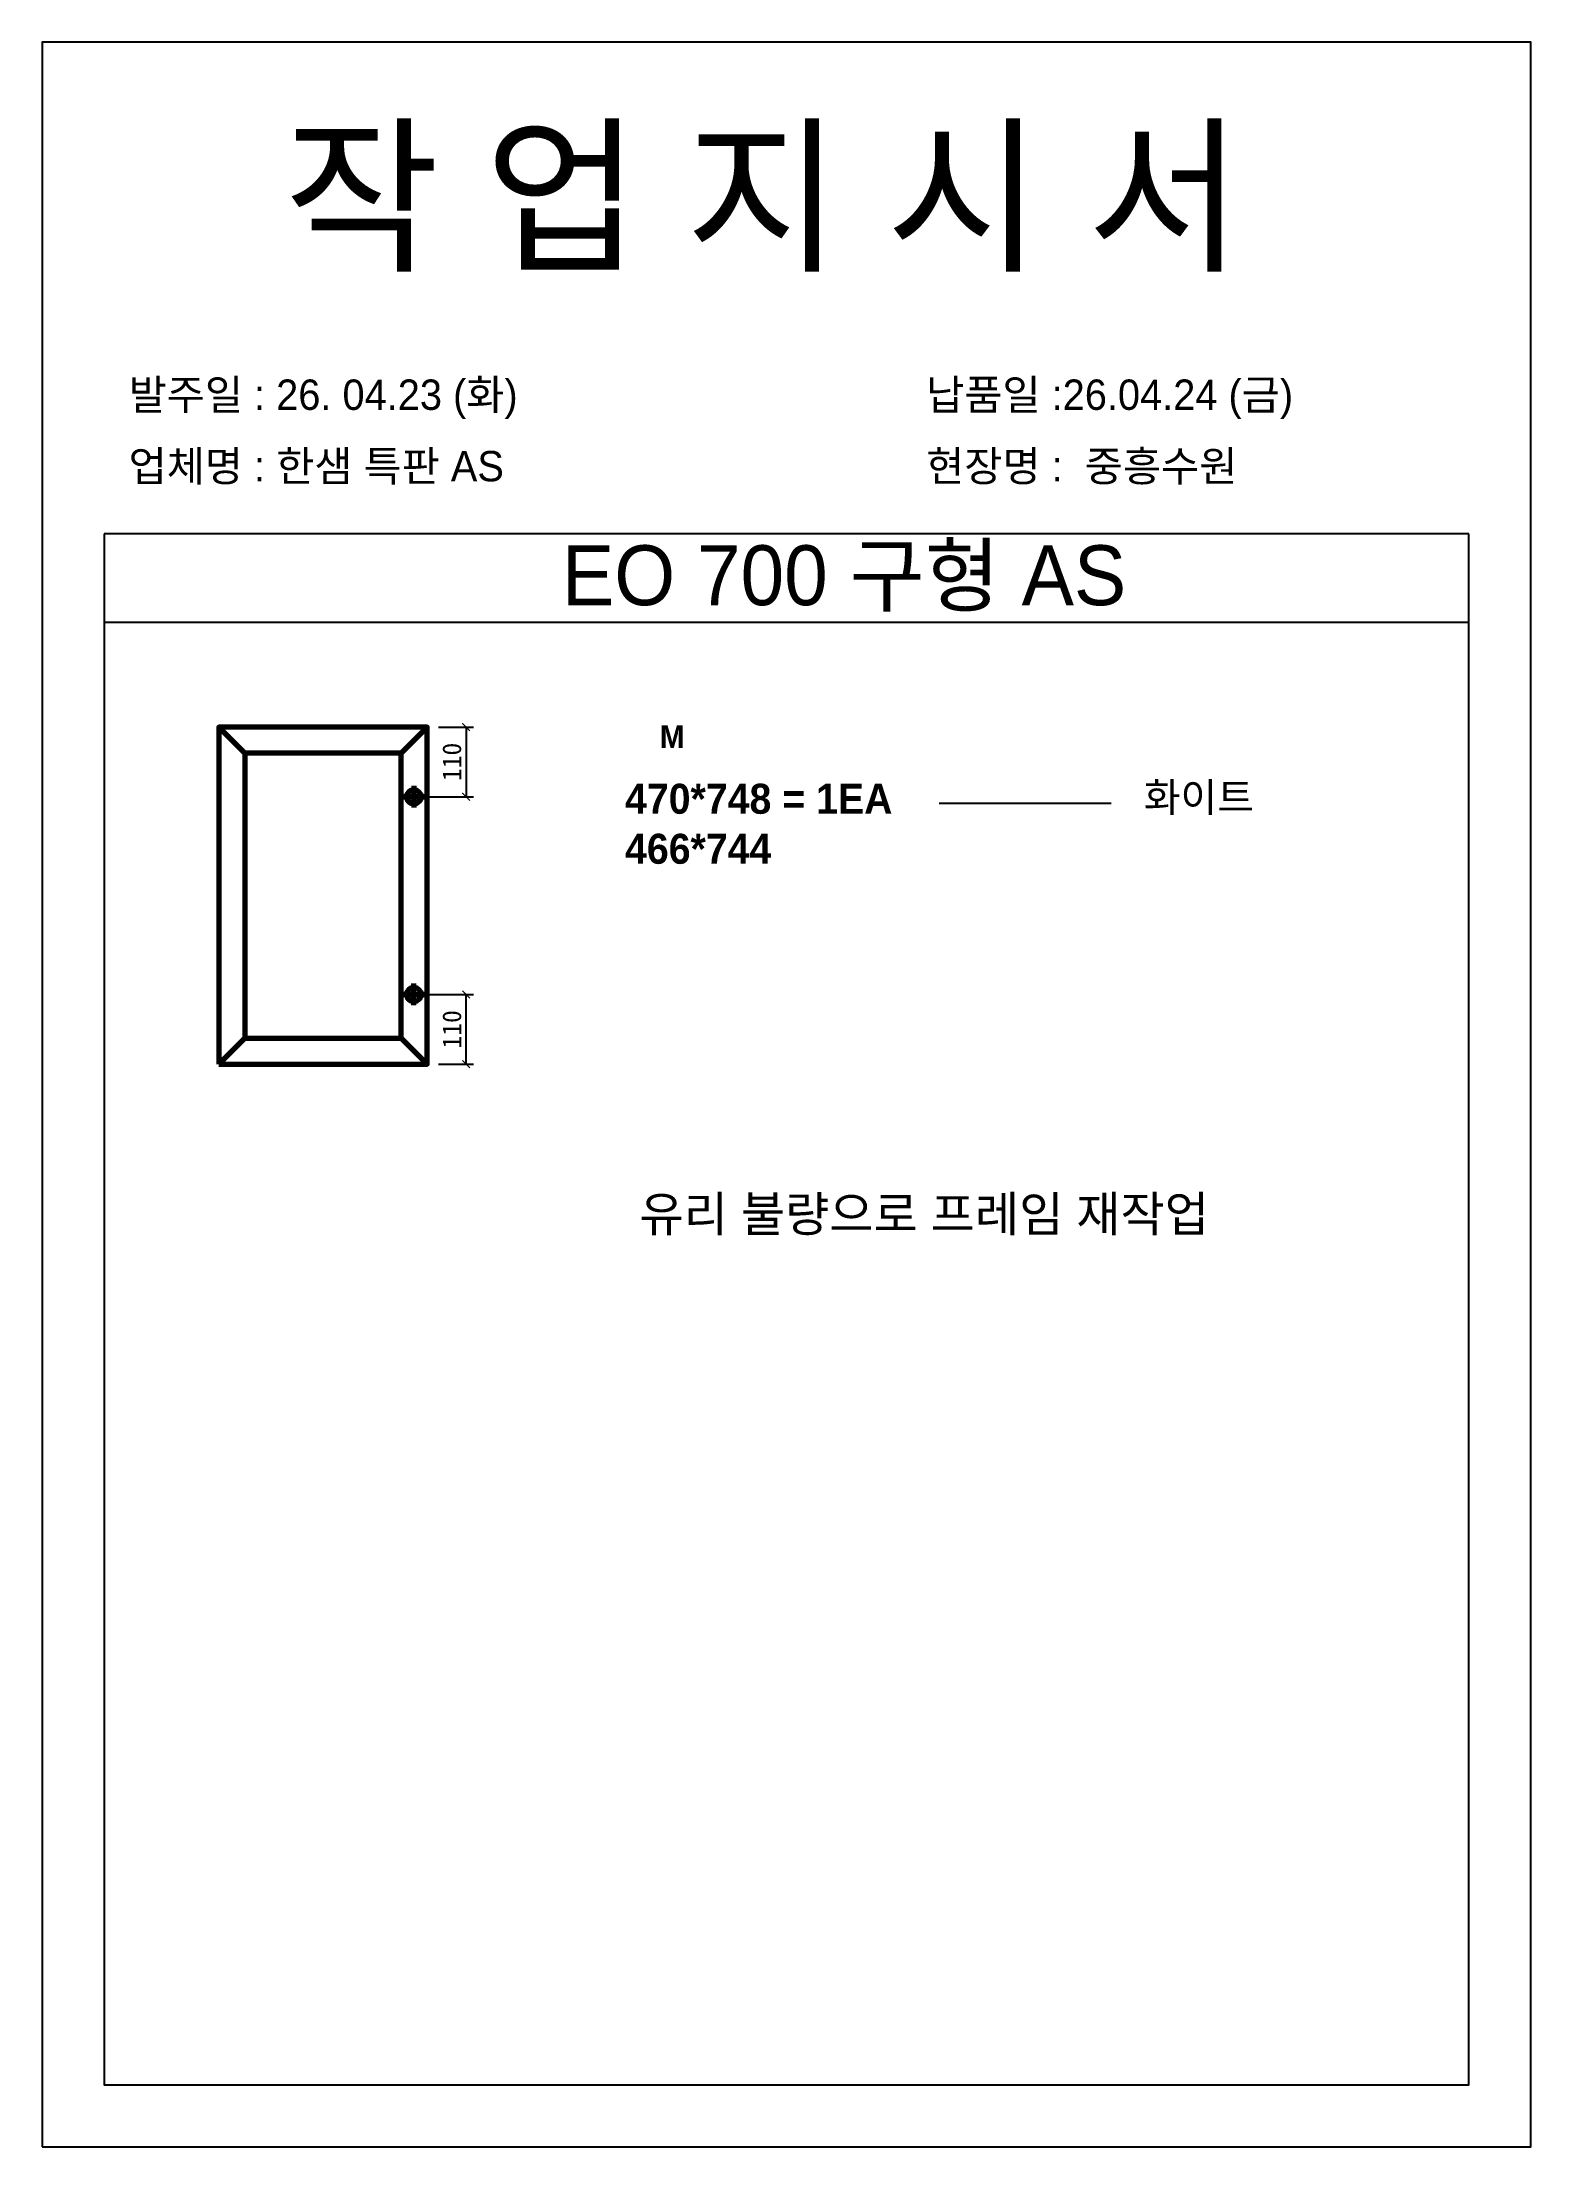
# Model space of a CAD drawing. Header units: millimetres. Extents: x -44117 to 256353, y -2095463 to 65325.
# Drawn here: x 113344 to 115324, y -895262 to -892461 of the extents above; entities that cross this region are included whole.
import ezdxf

# ---------------------------------------------------------------- set-up
doc = ezdxf.new("R2010")
doc.units = ezdxf.units.MM
doc.header["$LTSCALE"] = 10
doc.layers.add('Layer1', color=7, linetype='Continuous', lineweight=70)
doc.styles.add('MtX_Gulim', font='')
doc.styles.get('MtX_Gulim').set_extended_font_data('Gulim', bold=True)
doc.dimstyles.new('ISO-25', dxfattribs={"dimtxt": 2.5, "dimasz": 2.5, "dimexe": 1, "dimexo": 1, "dimtad": 1, "dimtxsty": 'Standard', "dimblk": 'ARCHTICK', "dimcen": 2.5, "dimadec": 0, "dimazin": 0, "dimtfac": 1, "dimtmove": 0, "dimatfit": 3, "dimfxl": 0, "dimarcsym": 0})

msp = doc.modelspace()

# ---------------------------------------------------------------- texts
at = {"linetype": 'Continuous', "style": 'MtX_Gulim'}
msp.add_text('M', height=30.31593, dxfattribs=at).set_placement((114165.50556, -893400.31679))
at = {"attachment_point": 1}
for s, width, gutter_width, heights, insert, char_height in [('{\\fGulim|b0|i0|c129|p50;작 업 지 시 서}', 3898.9872873, 14.7362, [-183.72574], (113665.40981, -892583.59359), 165.0454901), ('\\pt11;{\\fGulim|b0|i0|c129|p50;발주일 : 26. 04.23 (화)}', 3898.9872873, 14.7362, [40.67678], (113458.85614, -892909.81828), 40.4361451), ('{\\A1;\\fGulim|b0|i0|c129|p50;납품일 :26.04.24 (금)}', 3898.9872873, 14.7362, [41.36774], (114519.83691, -892909.81828), 40.4361451), ('{\\fGulim|b0|i0|c129|p50;업체명 : 한샘 특판 AS}', 3898.9872873, 14.7362, [42.57324], (113458.85614, -893004.90356), 40.4361451), ('{\\fGulim|b0|i0|c129|p50;현장명 :  중흥수원}', 3898.9872873, 14.7362, [45.12049], (114519.83691, -893004.90356), 40.4361451), ('{\\fGulim|b0|i0|c129|p50;EO 700 구형 AS}', 1882.7812357, 7.11596, [-88.93153], (114035.39261, -893130.47737), 79.6987856), ('{\\f굴림|b1|i0|c129|p50;470*748 = 1EA\\P\\C1;466*744}', 12072.7918459, 155.2668, [-107.68333], (114119.30834, -893447.79739), 39.9257485), ('{\\f굴림|b1|i0|c129|p50;화이트}', 11769.5052121, 151.36626, [-43.2475], (114809.37162, -893446.4522), 38.9227538), ('{\\f굴림|b1|i0|c129|p50;유리 불량으로 프레임 재작업}', 14186.6586776, 182.453, [-52.31561], (114138.47112, -893996.84087), 46.9164857)]:
    msp.add_mtext_dynamic_manual_height_columns(s, width=width, gutter_width=gutter_width, heights=heights, dxfattribs=dict(at, insert=insert, char_height=char_height))

# ---------------------------------------------------------------- blocks, each defined once
blk = doc.blocks.new('_ArchTick')
at = {"color": 0, "linetype": 'ByBlock', "const_width": 0.15}
blk.add_lwpolyline([(-0.5, -0.5), (0.5, 0.5)], dxfattribs=at)
blk = doc.blocks.new('*D5904')
at = {"color": 0, "lineweight": -2}
for p, q in [((113871.1, -893372.4), (113917.8, -893372.4)), ((113907.8, -893372.4), (113907.8, -893465.1)), ((113853.4, -893465.1), (113917.8, -893465.1))]:
    blk.add_line(p, q, dxfattribs=at)
at = {"layer": 'Defpoints', "color": 0}
for p in [(113856.1, -893372.4), (113838.4, -893465.1), (113907.8, -893465.1)]:
    blk.add_point(p, dxfattribs=at)
at = {"color": 0, "lineweight": -2, "xscale": 10, "yscale": 10, "zscale": 10}
for p, rotation in [((113907.8, -893372.4), 90), ((113907.8, -893465.1), 270)]:
    blk.add_blockref('_ArchTick', p, dxfattribs=dict(at, rotation=rotation))
at = {"color": 0, "insert": (113889, -893418.7), "char_height": 25, "attachment_point": 5, "rotation": 90}
blk.add_mtext('110', dxfattribs=at)
blk = doc.blocks.new('*D5905')
at = {"color": 0, "lineweight": -2}
for p, q in [((113853.4, -893728.2), (113917.8, -893728.2)), ((113907.8, -893821), (113907.8, -893728.2)), ((113871.1, -893821), (113917.8, -893821))]:
    blk.add_line(p, q, dxfattribs=at)
at = {"layer": 'Defpoints', "color": 0}
for p in [(113838.4, -893728.2), (113907.8, -893728.2), (113856.1, -893821)]:
    blk.add_point(p, dxfattribs=at)
at = {"color": 0, "lineweight": -2, "xscale": 10, "yscale": 10, "zscale": 10}
for p, rotation in [((113907.8, -893728.2), 90), ((113907.8, -893821), 270)]:
    blk.add_blockref('_ArchTick', p, dxfattribs=dict(at, rotation=rotation))
at = {"color": 0, "insert": (113889, -893774.6), "char_height": 25, "attachment_point": 5, "rotation": 90}
blk.add_mtext('110', dxfattribs=at)

# ---------------------------------------------------------------- dimensions: what is measured, and where the dimension line sits
for base, p1, p2, angle, picture, middle in [((113907.7625, -893465.12296), (113856.0654, -893372.36102), (113838.37614, -893465.12296), 90, '*D5904', (113889.0125, -893418.74199)), ((113907.7625, -893728.21175), (113856.0654, -893820.9737), (113838.37614, -893728.21175), 270, '*D5905', (113889.0125, -893774.59272))]:
    dim = msp.add_linear_dim(base=base, p1=p1, p2=p2, angle=angle, text='110', dimstyle='ISO-25', override={"dimscale": 10, "dimasz": 1, "dimexo": 1.5, "dimtxsty": 'Standard'})
    dim.commit()
    dim.dimension.update_dxf_attribs({"geometry": picture, "text_midpoint": middle})

# ---------------------------------------------------------------- linework, layer by layer
for p, q in [((115241.82223, -893115.28434), (113426.32184, -893115.28434)), ((115241.82223, -893233.17398), (113426.32184, -893233.17398)), ((114765.98541, -893473.89217), (114536.99343, -893473.89217))]:
    msp.add_line(p, q)
msp.add_lwpolyline([(113343.7991, -895261.85453), (115324.34498, -895261.85453), (115324.34498, -892460.79678), (113343.7991, -892460.79678)], close=True)
msp.add_lwpolyline([(113426.32184, -893115.28434), (113426.32184, -895179.33178), (115241.82223, -895179.33178), (115241.82223, -893115.28434)])
at = {"layer": 'Layer1'}
for p, q in [((113613.60895, -893406.99765), (113578.97232, -893372.36102)), ((113821.42876, -893406.99765), (113856.0654, -893372.36102)), ((113838.37614, -893450.72586), (113838.37614, -893479.52007)), ((113838.37614, -893742.60886), (113838.37614, -893713.81464)), ((113578.97232, -893820.9737), (113613.60895, -893786.33706)), ((113856.0654, -893820.9737), (113821.42876, -893786.33706)), ((113821.42876, -893786.33706), (113856.0654, -893820.9737))]:
    msp.add_line(p, q, dxfattribs=at)
for points in [[(113578.97232, -893820.9737), (113856.0654, -893820.9737), (113856.0654, -893372.36102), (113578.97232, -893372.36102)], [(113613.60895, -893786.33706), (113821.42876, -893786.33706), (113821.42876, -893406.99765), (113613.60895, -893406.99765)], [(113852.77325, -893465.12296), (113823.97904, -893465.12296)], [(113852.77325, -893728.21175), (113823.97904, -893728.21175)]]:
    msp.add_lwpolyline(points, close=True, dxfattribs=at)
for centre in [(113838.37614, -893465.12296), (113838.37614, -893728.21175)]:
    msp.add_circle(centre, 9.59807, dxfattribs=at)

msp.set_redraw_order([(e.dxf.handle, doc.entitydb.next_handle()) for e in msp.query("TEXT MTEXT ATTDEF DIMENSION ARC_DIMENSION")])  # texts and dimensions are drawn at this point

doc.saveas('drawing.dxf')
